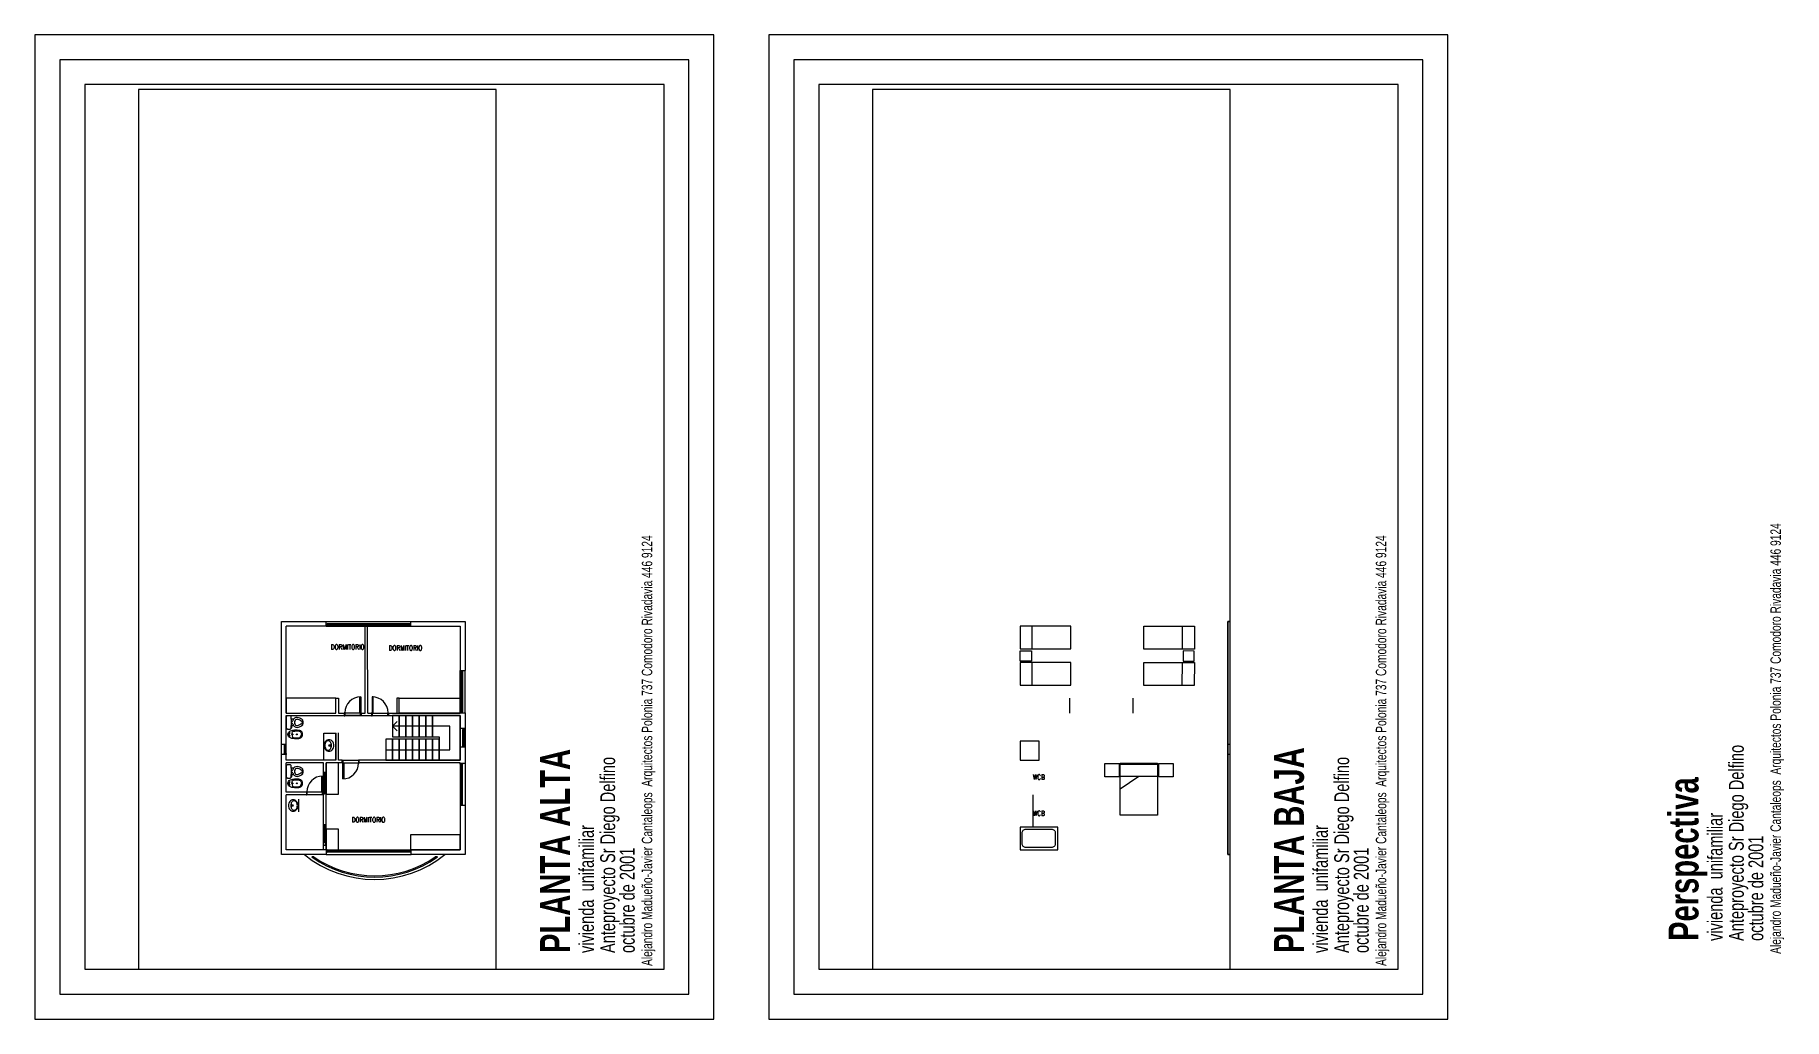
# Paper-space layout 'Layout1' of a CAD drawing. Extents: x -555 to 148, y 3 to 399.
# The model-space entities are those that its viewports show. They can reach past a viewport. Long polylines and large blocks are cut down to what shows.
import ezdxf

# ---------------------------------------------------------------- set-up
doc = ezdxf.new("R2010")
doc.units = 0
doc.header["$MEASUREMENT"] = 0
doc.layers.get('0').update_dxf_attribs({"linetype": 'CONTINUOUS'})
for name, color, linetype in [('10-CARP-DETA', 30, 'CONTINUOUS'), ('10-CARP-DETA-3D', 123, 'CONTINUOUS'), ('10-CARP-INSE-BLOQ', 1, 'CONTINUOUS'), ('10-CARP-MARC', 3, 'CONTINUOUS'), ('10-CARP-MARC-3D', 27, 'CONTINUOUS'), ('10-CARP-SLIA', 15, 'CONTINUOUS'), ('10-CARP-VENT', 4, 'CONTINUOUS'), ('10-CARP-VENT-3D', 15, 'CONTINUOUS'), ('10-CARP-VENT-ANRE', 4, 'CONTINUOUS'), ('10-ESCALERA-3D', 2, 'CONTINUOUS'), ('10-M-A-100', 6, 'CONTINUOUS'), ('10-M-A-100-3D', 33, 'CONTINUOUS'), ('10-M-B-190', 6, 'CONTINUOUS'), ('10-M-B-190-3D', 33, 'CONTINUOUS'), ('10-SANITARIOS', 251, 'CONTINUOUS'), ('10-SANITARIOS-3D', 251, 'CONTINUOUS'), ('11-CARP-DETA', 30, 'CONTINUOUS'), ('11-CARP-HOJA-PUER', 4, 'CONTINUOUS'), ('11-CARP-INSE-BLOQ', 1, 'CONTINUOUS'), ('11-CARP-MANO-ABRI', 30, 'CONTINUOUS'), ('11-CARP-MARC', 3, 'CONTINUOUS'), ('11-CARP-SLIA', 15, 'CONTINUOUS'), ('11-CARP-VENT', 4, 'CONTINUOUS'), ('11-CARP-VENT-ANRE', 4, 'CONTINUOUS'), ('11-ESCALERA', 2, 'CONTINUOUS'), ('11-M-A-100', 6, 'CONTINUOUS'), ('11-M-B-190', 6, 'CONTINUOUS'), ('11-MUEBLES', 140, 'CONTINUOUS'), ('11-SANITARIOS', 251, 'CONTINUOUS'), ('LAMINA', 7, 'CONTINUOUS'), ('RECUADRO-FINO', 4, 'CONTINUOUS'), ('RECUADRO-GRUESO', 1, 'CONTINUOUS')]:
    doc.layers.add(name, color=color, linetype=linetype)
doc.styles.add('COTAS', font='ROMANS.shx', dxfattribs={"width": 0.7})

psp = doc.layouts.get("Layout1")

# ---------------------------------------------------------------- texts
at = {"linetype": 'Continuous', "attachment_point": 1, "rotation": 90, "style": 'COTAS'}
for s, insert, char_height, width in [('\\fArial|b0|i0|c0|p34;Alejandro Madueño-Javier Cantaleops  Arquitectos Polonia 737 Comodoro Rivadavia 446 9124', (-311.22, 24.03), 4.2, 202.1806), ('\\fArial|b0|i0|c0|p34;Alejandro Madueño-Javier Cantaleops  Arquitectos Polonia 737 Comodoro Rivadavia 446 9124', (-16.01, 24.03), 4.2, 202.1806), ('\\fArial|b0|i0|c0|p34;Alejandro Madueño-Javier Cantaleops  Arquitectos Polonia 737 Comodoro Rivadavia 446 9124', (142.69, 28.9), 4.2, 202.1806), ('\\fArial|b0|i0|c0|p34;Anteproyecto Sr Diego Delfino', (125.97, 34.09), 6, 115.5943), ('\\fArial|b1|i0|c0|p34;PLANTA ALTA', (-352.15, 29.23), 12, 93.1245), ('\\fArial|b0|i0|c0|p34;Anteproyecto Sr Diego Delfino', (-327.94, 29.23), 6, 115.5943), ('\\fArial|b1|i0|c0|p34;PLANTA BAJA', (-56.94, 29.23), 12, 93.1245), ('\\fArial|b0|i0|c0|p34;Anteproyecto Sr Diego Delfino', (-32.74, 29.23), 6, 115.5943), ('{\\fArial|b1|i0|c0|p34;Perspectiva}', (101.76, 34.09), 12, 93.12), ('\\fArial|b0|i0|c0|p34;vivienda  unifamiliar', (117.43, 34.09), 6, 115.5943), ('\\fArial|b0|i0|c0|p34;vivienda  unifamiliar', (-336.48, 29.23), 6, 115.5943), ('\\fArial|b0|i0|c0|p34;vivienda  unifamiliar', (-41.27, 29.23), 6, 115.5943), ('\\fArial|b0|i0|c0|p34;octubre de 2001', (-320.08, 29.23), 6, 115.5943), ('\\fArial|b0|i0|c0|p34;octubre de 2001', (-24.87, 29.23), 6, 115.5943), ('\\fArial|b0|i0|c0|p34;octubre de 2001', (133.83, 34.09), 6, 115.5943)]:
    psp.add_mtext(s, dxfattribs=dict(at, insert=insert, char_height=char_height, width=width))

msp = doc.modelspace()

# ---------------------------------------------------------------- texts
at = {"linetype": 'Continuous', "insert": (10.662, 3.924), "char_height": 0.2, "width": 1.99, "attachment_point": 1, "style": 'COTAS'}
msp.add_mtext('SANITARIO', dxfattribs=at)
at = {"layer": '10-CARP-SLIA', "color": 0, "linetype": 'Continuous', "style": 'COTAS', "width": 0.7}
for p in [(2.589, 2.823), (2.589, 1.366)]:
    msp.add_text('WCB', height=0.2, dxfattribs=at).set_placement(p)
at = {"layer": '11-MUEBLES', "color": 0, "linetype": 'Continuous', "char_height": 0.2, "width": 1.89, "attachment_point": 1, "style": 'COTAS'}
for insert in [(3.873, 8.259, 2), (6.201, 8.221, 2), (4.715, 1.306, 2)]:
    msp.add_mtext('DORMITORIO', dxfattribs=dict(at, insert=insert))

# ---------------------------------------------------------------- blocks, each defined once
blk = doc.blocks.new('RTPLN505')
at = {"layer": 'RECUADRO-FINO'}
for points in [[(-39.6, 0), (0, 0), (0, 27.3), (-39.6, 27.3)], [(-38.6, 1), (-1, 1), (-1, 26.3), (-38.6, 26.3)]]:
    blk.add_lwpolyline(points, close=True, dxfattribs=at)
at = {"layer": 'RECUADRO-GRUESO'}
blk.add_lwpolyline([(-37.6, 2), (-2, 2), (-2, 25.3), (-37.6, 25.3)], close=True, dxfattribs=at)
blk = doc.blocks.new('*U4')
at = {"layer": '10-CARP-DETA'}
blk.add_line((-0.045, -0.16), (-0.045, 0.16), dxfattribs=at)
at = {"layer": '10-CARP-MARC'}
for points in [[(-0.09, 0.2), (-0.09, 0.16), (-0.045, 0.16), (-0.045, 0.16), (-0.045, 0.16), (-0.045, 0.16), (0, 0.16), (0, 0.2), (0, 0.2)], [(-0.09, -0.2), (-0.09, -0.16), (-0.045, -0.16), (-0.045, -0.16), (-0.045, -0.16), (-0.045, -0.16), (0, -0.16), (0, -0.2), (0, -0.2)]]:
    blk.add_lwpolyline(points, dxfattribs=at)
at = {"layer": '10-CARP-VENT'}
for p, q in [((-0.09, 0.16), (-0.09, -0.16)), ((0, -0.16), (0, 0.16))]:
    blk.add_line(p, q, dxfattribs=at)
at = {"layer": '10-CARP-VENT-ANRE'}
for p, q in [((-0.19, -0.2), (-0.19, 0.2)), ((0, -0.2), (0, 0.2))]:
    blk.add_line(p, q, dxfattribs=at)
at = {"layer": '10-M-B-190'}
for points in [[(0, 0.2), (-0.19, 0.2), (-0.19, 0.21)], [(0, -0.2), (-0.19, -0.2)]]:
    blk.add_lwpolyline(points, dxfattribs=at)
blk = doc.blocks.new('EDPLS009')
at = {"color": 0, "linetype": 'ByBlock'}
for p, q in [((0, 0), (0, 0.762)), ((0, 0.762), (0.762, 0.762)), ((0.711, 0.762), (0.711, 0)), ((0.762, 0.762), (0.762, 0)), ((0.762, 0), (0, 0))]:
    blk.add_line(p, q, dxfattribs=at)
blk = doc.blocks.new('SAPLS001')
for p, q in [((-0.25, 0), (0.25, 0)), ((-0.25, -0.5), (0.25, -0.5))]:
    blk.add_line(p, q)
at = {"linetype": 'ByBlock'}
blk.add_lwpolyline([(0.227, -0.281, 0.113295), (0.211, -0.208, 0.103441), (0.161, -0.143, 0.092), (0.089, -0.102, 0.085275), (0, -0.086, 0.085275), (-0.089, -0.102, 0.092), (-0.161, -0.143, 0.103441), (-0.211, -0.208, 0.113295), (-0.227, -0.281, 0.113295), (-0.211, -0.354, 0.103441), (-0.161, -0.418, 0.092), (-0.089, -0.46, 0.085275), (0, -0.475, 0.085275), (0.089, -0.46, 0.092), (0.161, -0.418, 0.103441), (0.211, -0.354, 0.113295)], format="xyb", close=True, dxfattribs=at)
at = {"color": 30, "linetype": 'ByBlock'}
blk.add_lwpolyline([(0.189, -0.315, 0.13438), (0.176, -0.267, 0.106842), (0.133, -0.221, 0.082314), (0.074, -0.192, 0.07067), (-0.001, -0.182, 0.07067), (-0.077, -0.192, 0.082314), (-0.136, -0.221, 0.106842), (-0.179, -0.267, 0.13438), (-0.192, -0.315, 0.13438), (-0.179, -0.363, 0.106842), (-0.136, -0.409, 0.082314), (-0.077, -0.438, 0.07067), (-0.001, -0.448, 0.07067), (0.074, -0.438, 0.082314), (0.133, -0.409, 0.106842), (0.176, -0.363, 0.13438)], format="xyb", close=True, dxfattribs=at)
at = {"color": 30}
for radius in [0.04, 0.02]:
    blk.add_circle((0, -0.241), radius, dxfattribs=at)
blk = doc.blocks.new('SAPLS020')
at = {"linetype": 'ByBlock'}
for p, q in [((-0.633, 0.034), (-0.611, 0.063)), ((-0.595, 0.063), (-0.627, 0.063)), ((-0.248, 0.051), (-0.229, 0.051)), ((-0.229, 0.051), (-0.229, -0.051)), ((-0.203, -0.127), (-0.203, 0.127)), ((-0.633, -0.034), (-0.611, -0.063)), ((-0.595, -0.063), (-0.628, -0.063)), ((-0.229, -0.051), (-0.248, -0.051))]:
    blk.add_line(p, q, dxfattribs=at)
blk.add_lwpolyline([(-0.051, -0.267, 0.414214), (0, -0.216), (0, 0.216, 0.414214), (-0.051, 0.267), (-0.152, 0.267, 0.414214), (-0.203, 0.216), (-0.203, 0.127), (-0.292, 0.127, 0.320465), (-0.495, 0.19, 0.084082), (-0.662, 0.098, 0.442604), (-0.664, 0.079, 0.057779), (-0.655, 0.072, 0.435895), (-0.655, -0.071, 0.057779), (-0.664, -0.079, 0.442604), (-0.663, -0.097, 0.084082), (-0.496, -0.19, 0.320465), (-0.292, -0.127), (-0.203, -0.127), (-0.203, -0.216, 0.414214), (-0.152, -0.266), (-0.051, -0.266)], format="xyb", close=True, dxfattribs=at)
at = {"color": 30, "linetype": 'ByBlock'}
blk.add_lwpolyline([(-0.203, 0.216), (-0.229, 0.216), (-0.229, 0.165), (-0.216, 0.165), (-0.216, 0.203), (-0.203, 0.203)], dxfattribs=at)
at = {"linetype": 'ByBlock'}
for centre, radius, start, end in [((-0.627, 0.114), 0.0508, 237.38974, 270), ((-0.601, 0), 0.0466, 133.60282, 226.39718), ((-0.595, 0.114), 0.0508, 270, 302.06249), ((-0.305, -0.349), 0.496, 109.44003, 122.06249), ((-0.438, 0.017), 0.107, 37.1083, 108.18365), ((-0.486, 0), 0.155, 327.79727, 32.20273), ((-0.438, 0.017), 0.183, 13.88337, 37.10827), ((-0.248, 0.063), 0.0127, 193.88336, 270), ((-0.628, -0.114), 0.0508, 90, 121.856), ((-0.595, -0.114), 0.0508, 57.93751, 90), ((-0.305, 0.349), 0.496, 237.93751, 250.55997), ((-0.438, -0.017), 0.107, 251.81635, 322.8917), ((-0.438, -0.017), 0.183, 322.89173, 346.11663), ((-0.248, -0.063), 0.0127, 90, 166.11664)]:
    blk.add_arc(centre, radius, start, end, dxfattribs=at)
blk = doc.blocks.new('*U14')
at = {"layer": '11-CARP-DETA'}
blk.add_line((-0.045, -0.16), (-0.045, 0.16), dxfattribs=at)
at = {"layer": '11-CARP-MARC'}
for points in [[(-0.09, 0.2), (-0.09, 0.16), (-0.045, 0.16), (-0.045, 0.16), (-0.045, 0.16), (-0.045, 0.16), (0, 0.16), (0, 0.2), (0, 0.2)], [(-0.09, -0.2), (-0.09, -0.16), (-0.045, -0.16), (-0.045, -0.16), (-0.045, -0.16), (-0.045, -0.16), (0, -0.16), (0, -0.2), (0, -0.2)]]:
    blk.add_lwpolyline(points, dxfattribs=at)
at = {"layer": '11-CARP-VENT'}
for p, q in [((-0.09, 0.16), (-0.09, -0.16)), ((0, -0.16), (0, 0.16))]:
    blk.add_line(p, q, dxfattribs=at)
at = {"layer": '11-CARP-VENT-ANRE'}
for p, q in [((-0.19, -0.2), (-0.19, 0.2)), ((0, -0.2), (0, 0.2))]:
    blk.add_line(p, q, dxfattribs=at)
at = {"layer": '11-M-B-190'}
for points in [[(0, 0.2), (-0.19, 0.2), (-0.19, 0.21)], [(0, -0.2), (-0.19, -0.2)]]:
    blk.add_lwpolyline(points, dxfattribs=at)
blk = doc.blocks.new('*U15')
at = {"layer": '11-CARP-DETA'}
blk.add_line((0.04, -0.045), (3.36, -0.045), dxfattribs=at)
at = {"layer": '11-CARP-MARC'}
for points in [[(0, -0.09), (0.04, -0.09), (0.04, -0.045), (0.04, -0.045), (0.04, -0.045), (0.04, -0.045), (0.04, 0), (0, 0), (0, 0)], [(3.4, -0.09), (3.36, -0.09), (3.36, -0.045), (3.36, -0.045), (3.36, -0.045), (3.36, -0.045), (3.36, 0), (3.4, 0), (3.4, 0)]]:
    blk.add_lwpolyline(points, dxfattribs=at)
at = {"layer": '11-CARP-VENT'}
for p, q in [((0.04, 0), (3.36, 0)), ((3.36, -0.09), (0.04, -0.09))]:
    blk.add_line(p, q, dxfattribs=at)
at = {"layer": '11-CARP-VENT-ANRE'}
for p, q in [((0, 0), (3.4, 0)), ((0, -0.19), (3.4, -0.19))]:
    blk.add_line(p, q, dxfattribs=at)
at = {"layer": '11-M-B-190'}
for points in [[(0, 0), (0, -0.19)], [(3.4, 0), (3.4, -0.19), (3.41, -0.19)]]:
    blk.add_lwpolyline(points, dxfattribs=at)
blk = doc.blocks.new('*U16')
at = {"layer": '11-CARP-DETA'}
blk.add_line((0.04, 0.045), (3.36, 0.045), dxfattribs=at)
at = {"layer": '11-CARP-MARC'}
for points in [[(0, 0.09), (0.04, 0.09), (0.04, 0.045), (0.04, 0.045), (0.04, 0.045), (0.04, 0.045), (0.04, 0), (0, 0), (0, 0)], [(3.4, 0.09), (3.36, 0.09), (3.36, 0.045), (3.36, 0.045), (3.36, 0.045), (3.36, 0.045), (3.36, 0), (3.4, 0), (3.4, 0)]]:
    blk.add_lwpolyline(points, dxfattribs=at)
at = {"layer": '11-CARP-VENT'}
for p, q in [((3.36, 0.09), (0.04, 0.09)), ((0.04, 0), (3.36, 0))]:
    blk.add_line(p, q, dxfattribs=at)
at = {"layer": '11-CARP-VENT-ANRE'}
for p, q in [((0, 0.19), (3.4, 0.19)), ((0, 0), (3.4, 0))]:
    blk.add_line(p, q, dxfattribs=at)
at = {"layer": '11-M-B-190'}
for points in [[(0, 0), (0, 0.19)], [(3.4, 0), (3.4, 0.19), (3.41, 0.19)]]:
    blk.add_lwpolyline(points, dxfattribs=at)
blk = doc.blocks.new('*U17')
at = {"layer": '11-CARP-DETA'}
blk.add_line((-0.045, 0.335), (-0.045, -0.335), dxfattribs=at)
at = {"layer": '11-CARP-MARC'}
for points in [[(-0.09, 0.375), (-0.09, 0.335), (-0.045, 0.335), (-0.045, 0.335), (-0.045, 0.335), (-0.045, 0.335), (0, 0.335), (0, 0.375), (0, 0.375)], [(-0.09, -0.375), (-0.09, -0.335), (-0.045, -0.335), (-0.045, -0.335), (-0.045, -0.335), (-0.045, -0.335), (0, -0.335), (0, -0.375), (0, -0.375)]]:
    blk.add_lwpolyline(points, dxfattribs=at)
at = {"layer": '11-CARP-VENT'}
for p, q in [((-0.09, -0.335), (-0.09, 0.335)), ((0, 0.335), (0, -0.335))]:
    blk.add_line(p, q, dxfattribs=at)
at = {"layer": '11-CARP-VENT-ANRE'}
for p, q in [((-0.19, 0.375), (-0.19, -0.375)), ((0, 0.375), (0, -0.375))]:
    blk.add_line(p, q, dxfattribs=at)
at = {"layer": '11-M-B-190'}
for points in [[(0, 0.375), (-0.19, 0.375)], [(0, -0.375), (-0.19, -0.375), (-0.19, -0.385)]]:
    blk.add_lwpolyline(points, dxfattribs=at)
blk = doc.blocks.new('*U18')
at = {"layer": '11-CARP-DETA'}
blk.add_line((0.045, 0.04), (0.045, 1.66), dxfattribs=at)
at = {"layer": '11-CARP-MARC'}
for points in [[(0.09, 1.7), (0.09, 1.66), (0.045, 1.66), (0.045, 1.66), (0.045, 1.66), (0.045, 1.66), (0, 1.66), (0, 1.7), (0, 1.7)], [(0.09, 0), (0.09, 0.04), (0.045, 0.04), (0.045, 0.04), (0.045, 0.04), (0.045, 0.04), (0, 0.04), (0, 0), (0, 0)]]:
    blk.add_lwpolyline(points, dxfattribs=at)
at = {"layer": '11-CARP-VENT'}
for p, q in [((0, 0.04), (0, 1.66)), ((0.09, 1.66), (0.09, 0.04))]:
    blk.add_line(p, q, dxfattribs=at)
at = {"layer": '11-CARP-VENT-ANRE'}
for p, q in [((0, 0), (0, 1.7)), ((0.19, 0), (0.19, 1.7))]:
    blk.add_line(p, q, dxfattribs=at)
at = {"layer": '11-M-B-190'}
for points in [[(0, 1.7), (0.19, 1.7), (0.19, 1.71)], [(0, 0), (0.19, 0)]]:
    blk.add_lwpolyline(points, dxfattribs=at)
blk = doc.blocks.new('SAPLS505')
blk.add_lwpolyline([(-0.097, -0.628, -0.262722), (-0.176, -0.5, -0.061431), (-0.171, -0.274, -0.073837), (-0.143, -0.178, -0.02136), (-0.11, -0.116, -0.217458), (-0.046, -0.075, -0.067695), (0, -0.071, -0.067639), (0.045, -0.075, -0.190009), (0.109, -0.116, -0.02136), (0.143, -0.178, -0.069685), (0.171, -0.274, -0.061431), (0.176, -0.5, -0.262722), (0.097, -0.628, -0.09682), (0, -0.645, -0.096471), (-0.097, -0.628)], format="xyb", close=True)
at = {"color": 30}
for points in [[(-0.127, -0.29, 0.084724), (-0.132, -0.53, 0.252864), (-0.091, -0.589, 0.103412), (-0.001, -0.612, 0.103412)], [(-0.001, -0.231, 0.087783), (-0.109, -0.258, 0.148188), (-0.127, -0.29, 0.09678)], [(0, -0.231, -0.087783), (0.109, -0.258, -0.148188), (0.127, -0.29, -0.09678)], [(0.127, -0.29, -0.084724), (0.132, -0.53, -0.252864), (0.091, -0.589, -0.103412), (0, -0.612, -0.103412)]]:
    blk.add_lwpolyline(points, format="xyb", dxfattribs=at)
for centre, radius in [((-0.056, -0.137), 0.0166), ((0, -0.116), 0.0166), ((0, -0.253), 0.0171), ((0, -0.431), 0.0166), ((0.056, -0.137), 0.0166)]:
    blk.add_circle(centre, radius, dxfattribs=at)
blk = doc.blocks.new('*U19')
at = {"layer": '11-CARP-HOJA-PUER'}
blk.add_lwpolyline([(-0.02, 0.01), (-0.06, 0.01), (-0.06, 0.65), (-0.02, 0.65), (-0.02, 0.01)], dxfattribs=at)
at = {"layer": '11-CARP-MANO-ABRI'}
blk.add_arc((-0.02, 0.01), 0.64, 90, 180, dxfattribs=at)
at = {"layer": '11-CARP-MARC'}
for points in [[(-0.68, -0.1), (-0.68, -0.11), (-0.66, -0.11), (-0.66, -0.07), (-0.65, -0.07), (-0.65, -0.03), (-0.66, -0.03), (-0.66, 0.01), (-0.68, 0.01), (-0.68, 0)], [(0, -0.1), (0, -0.11), (-0.02, -0.11), (-0.02, -0.07), (-0.03, -0.07), (-0.03, -0.03), (-0.02, -0.03), (-0.02, 0.01), (0, 0.01), (0, 0)]]:
    blk.add_lwpolyline(points, dxfattribs=at)
at = {"layer": '11-CARP-SLIA'}
for p, q in [((0, 0), (-0.68, 0)), ((0, -0.1), (-0.68, -0.1))]:
    blk.add_line(p, q, dxfattribs=at)
at = {"layer": '11-M-B-190'}
for points in [[(-0.68, 0), (-0.68, -0.1), (-0.69, -0.1)], [(0, 0), (0, -0.1)]]:
    blk.add_lwpolyline(points, dxfattribs=at)
blk = doc.blocks.new('*U20')
at = {"layer": '11-CARP-HOJA-PUER'}
for points in [[(0.07, 1.35), (0.03, 1.35), (0.03, 0.63), (0.07, 0.63), (0.07, 1.35)], [(0.07, -1.35), (0.03, -1.35), (0.03, -0.63), (0.07, -0.63), (0.07, -1.35)]]:
    blk.add_lwpolyline(points, dxfattribs=at)
at = {"layer": '11-CARP-MARC'}
for points in [[(0.1, 0.75), (0.11, 0.75), (0.11, 0.72), (0.085, 0.72), (0.085, 0.75), (0.085, 1.47), (0.015, 1.47), (0.015, 0.75), (0.015, 0.72), (-0.01, 0.72), (-0.01, 0.75), (0, 0.75)], [(0.1, -0.75), (0.11, -0.75), (0.11, -0.72), (0.085, -0.72), (0.085, -0.75), (0.085, -1.47), (0.015, -1.47), (0.015, -0.75), (0.015, -0.72), (-0.01, -0.72), (-0.01, -0.75), (0, -0.75)]]:
    blk.add_lwpolyline(points, dxfattribs=at)
at = {"layer": '11-CARP-SLIA'}
for p, q in [((0, -0.75), (0, 0.75)), ((0.1, -0.75), (0.1, 0.75))]:
    blk.add_line(p, q, dxfattribs=at)
at = {"layer": '11-M-A-100'}
for p, q in [((0.015, -0.75), (0, -0.75)), ((0.015, -1.47), (0.015, -0.75)), ((0.1, -0.75), (0.085, -0.75)), ((0.085, -0.75), (0.085, -1.47)), ((0.085, -1.47), (0.015, -1.47))]:
    blk.add_line(p, q, dxfattribs=at)
for points in [[(0.1, 0.75), (0.085, 0.75), (0.085, 1.47), (0.015, 1.47), (0.015, 0.75), (0, 0.75)], [(0, 0.75), (0.1, 0.75), (0.1, 0.76)], [(0, -0.75), (0.1, -0.75)]]:
    blk.add_lwpolyline(points, dxfattribs=at)
blk = doc.blocks.new('*U21')
at = {"layer": '11-CARP-DETA'}
blk.add_line((0.045, -0.04), (0.045, -1.66), dxfattribs=at)
at = {"layer": '11-CARP-MARC'}
for points in [[(0.09, 0), (0.09, -0.04), (0.045, -0.04), (0.045, -0.04), (0.045, -0.04), (0.045, -0.04), (0, -0.04), (0, 0), (0, 0)], [(0.09, -1.7), (0.09, -1.66), (0.045, -1.66), (0.045, -1.66), (0.045, -1.66), (0.045, -1.66), (0, -1.66), (0, -1.7), (0, -1.7)]]:
    blk.add_lwpolyline(points, dxfattribs=at)
at = {"layer": '11-CARP-VENT'}
for p, q in [((0, -0.04), (0, -1.66)), ((0.09, -1.66), (0.09, -0.04))]:
    blk.add_line(p, q, dxfattribs=at)
at = {"layer": '11-CARP-VENT-ANRE'}
for p, q in [((0, 0), (0, -1.7)), ((0.19, 0), (0.19, -1.7))]:
    blk.add_line(p, q, dxfattribs=at)
at = {"layer": '11-M-B-190'}
for points in [[(0, 0), (0.19, 0)], [(0, -1.7), (0.19, -1.7), (0.19, -1.71)]]:
    blk.add_lwpolyline(points, dxfattribs=at)
blk = doc.blocks.new('*U22')
at = {"layer": '11-CARP-HOJA-PUER'}
blk.add_lwpolyline([(-0.02, 0.01), (-0.06, 0.01), (-0.06, 0.65), (-0.02, 0.65), (-0.02, 0.01)], dxfattribs=at)
at = {"layer": '11-CARP-MANO-ABRI'}
blk.add_arc((-0.02, 0.01), 0.64, 90, 180, dxfattribs=at)
at = {"layer": '11-CARP-MARC'}
for points in [[(-0.68, -0.1), (-0.68, -0.11), (-0.66, -0.11), (-0.66, -0.07), (-0.65, -0.07), (-0.65, -0.03), (-0.66, -0.03), (-0.66, 0.01), (-0.68, 0.01), (-0.68, 0)], [(0, -0.1), (0, -0.11), (-0.02, -0.11), (-0.02, -0.07), (-0.03, -0.07), (-0.03, -0.03), (-0.02, -0.03), (-0.02, 0.01), (0, 0.01), (0, 0)]]:
    blk.add_lwpolyline(points, dxfattribs=at)
at = {"layer": '11-CARP-SLIA'}
for p, q in [((0, 0), (-0.68, 0)), ((0, -0.1), (-0.68, -0.1))]:
    blk.add_line(p, q, dxfattribs=at)
at = {"layer": '11-M-A-100'}
for points in [[(-0.68, 0), (-0.68, -0.1), (-0.69, -0.1)], [(0, 0), (0, -0.1)]]:
    blk.add_lwpolyline(points, dxfattribs=at)
blk = doc.blocks.new('*U23')
at = {"layer": '11-CARP-HOJA-PUER'}
blk.add_lwpolyline([(0.02, 0.01), (0.06, 0.01), (0.06, 0.65), (0.02, 0.65), (0.02, 0.01)], dxfattribs=at)
at = {"layer": '11-CARP-MANO-ABRI'}
blk.add_arc((0.02, 0.01), 0.64, 0, 90, dxfattribs=at)
at = {"layer": '11-CARP-MARC'}
for points in [[(0, -0.1), (0, -0.11), (0.02, -0.11), (0.02, -0.07), (0.03, -0.07), (0.03, -0.03), (0.02, -0.03), (0.02, 0.01), (0, 0.01), (0, 0)], [(0.68, -0.1), (0.68, -0.11), (0.66, -0.11), (0.66, -0.07), (0.65, -0.07), (0.65, -0.03), (0.66, -0.03), (0.66, 0.01), (0.68, 0.01), (0.68, 0)]]:
    blk.add_lwpolyline(points, dxfattribs=at)
at = {"layer": '11-CARP-SLIA'}
for p, q in [((0, 0), (0.68, 0)), ((0, -0.1), (0.68, -0.1))]:
    blk.add_line(p, q, dxfattribs=at)
at = {"layer": '11-M-A-100'}
for points in [[(0, 0), (0, -0.1)], [(0.68, 0), (0.68, -0.1), (0.69, -0.1)]]:
    blk.add_lwpolyline(points, dxfattribs=at)
blk = doc.blocks.new('SA3DS001')
for points in [[(-0.25, 0.005, 0.85), (-0.25, 0.005, 0.835), (-0.25, -0.495, 0.835), (-0.25, -0.495, 0.85)], [(0.25, 0.005, 0.85), (0.25, 0.005, 0.835), (0.25, -0.495, 0.835), (0.25, -0.495, 0.85)], [(-0.25, -0.495, 0.85), (0.25, -0.495, 0.85), (0.25, -0.495, 0.835), (-0.25, -0.495, 0.835)]]:
    blk.add_3dface(points)
at = {"linetype": 'ByBlock', "invisible_edges": 10}
for points in [[(-0.229, -0.272, 0.85), (-0.208, -0.193, 0.85), (-0.164, -0.246, 0.847), (-0.178, -0.297, 0.847)], [(-0.208, -0.351, 0.85), (-0.229, -0.272, 0.85), (-0.178, -0.297, 0.847), (-0.164, -0.348, 0.847)], [(-0.208, -0.193, 0.85), (-0.154, -0.131, 0.85), (-0.126, -0.203, 0.847), (-0.164, -0.246, 0.847)], [(-0.154, -0.413, 0.85), (-0.208, -0.351, 0.85), (-0.164, -0.348, 0.847), (-0.126, -0.392, 0.847)], [(-0.154, -0.131, 0.85), (-0.081, -0.094, 0.85), (-0.068, -0.174, 0.847), (-0.126, -0.203, 0.847)], [(-0.081, -0.45, 0.85), (-0.154, -0.413, 0.85), (-0.126, -0.392, 0.847), (-0.068, -0.42, 0.847)], [(-0.081, -0.094, 0.85), (0, -0.081, 0.85), (0, -0.164, 0.847), (-0.068, -0.174, 0.847)], [(0, -0.462, 0.85), (-0.081, -0.45, 0.85), (-0.068, -0.42, 0.847), (0, -0.431, 0.847)], [(0, -0.081, 0.85), (0.081, -0.094, 0.85), (0.068, -0.174, 0.847), (0, -0.164, 0.847)], [(0.081, -0.45, 0.85), (0, -0.462, 0.85), (0, -0.431, 0.847), (0.068, -0.42, 0.847)], [(0.081, -0.094, 0.85), (0.154, -0.131, 0.85), (0.126, -0.203, 0.847), (0.068, -0.174, 0.847)], [(0.154, -0.413, 0.85), (0.081, -0.45, 0.85), (0.068, -0.42, 0.847), (0.126, -0.392, 0.847)], [(0.154, -0.131, 0.85), (0.208, -0.193, 0.85), (0.164, -0.246, 0.847), (0.126, -0.203, 0.847)], [(0.208, -0.351, 0.85), (0.154, -0.413, 0.85), (0.126, -0.392, 0.847), (0.164, -0.348, 0.847)], [(0.208, -0.193, 0.85), (0.229, -0.272, 0.85), (0.178, -0.297, 0.847), (0.164, -0.246, 0.847)], [(0.229, -0.272, 0.85), (0.208, -0.351, 0.85), (0.164, -0.348, 0.847), (0.178, -0.297, 0.847)]]:
    blk.add_3dface(points, dxfattribs=at)
at = {"linetype": 'ByBlock'}
for points in [[(-0.178, -0.297, 0.847), (-0.172, -0.297, 0.812), (-0.159, -0.248, 0.812), (-0.164, -0.246, 0.847)], [(-0.164, -0.348, 0.847), (-0.159, -0.347, 0.812), (-0.172, -0.297, 0.812), (-0.178, -0.297, 0.847)], [(-0.172, -0.297, 0.812), (-0.154, -0.297, 0.78), (-0.142, -0.253, 0.78), (-0.159, -0.248, 0.812)], [(-0.159, -0.347, 0.812), (-0.142, -0.341, 0.78), (-0.154, -0.297, 0.78), (-0.172, -0.297, 0.812)], [(-0.164, -0.246, 0.847), (-0.159, -0.248, 0.812), (-0.121, -0.206, 0.812), (-0.126, -0.203, 0.847)], [(-0.126, -0.392, 0.847), (-0.121, -0.388, 0.812), (-0.159, -0.347, 0.812), (-0.164, -0.348, 0.847)], [(-0.159, -0.248, 0.812), (-0.142, -0.253, 0.78), (-0.109, -0.216, 0.78), (-0.121, -0.206, 0.812)], [(-0.121, -0.388, 0.812), (-0.109, -0.379, 0.78), (-0.142, -0.341, 0.78), (-0.159, -0.347, 0.812)], [(-0.154, -0.297, 0.78), (-0.126, -0.297, 0.753), (-0.116, -0.261, 0.753), (-0.142, -0.253, 0.78)], [(-0.142, -0.341, 0.78), (-0.116, -0.333, 0.753), (-0.126, -0.297, 0.753), (-0.154, -0.297, 0.78)], [(-0.142, -0.253, 0.78), (-0.116, -0.261, 0.753), (-0.089, -0.231, 0.753), (-0.109, -0.216, 0.78)], [(-0.109, -0.379, 0.78), (-0.089, -0.364, 0.753), (-0.116, -0.333, 0.753), (-0.142, -0.341, 0.78)], [(-0.126, -0.203, 0.847), (-0.121, -0.206, 0.812), (-0.066, -0.178, 0.812), (-0.068, -0.174, 0.847)], [(-0.126, -0.297, 0.753), (-0.089, -0.297, 0.731), (-0.082, -0.272, 0.731), (-0.116, -0.261, 0.753)], [(-0.116, -0.333, 0.753), (-0.082, -0.323, 0.731), (-0.089, -0.297, 0.731), (-0.126, -0.297, 0.753)], [(-0.068, -0.42, 0.847), (-0.066, -0.416, 0.812), (-0.121, -0.388, 0.812), (-0.126, -0.392, 0.847)], [(-0.121, -0.206, 0.812), (-0.109, -0.216, 0.78), (-0.059, -0.191, 0.78), (-0.066, -0.178, 0.812)], [(-0.066, -0.416, 0.812), (-0.059, -0.404, 0.78), (-0.109, -0.379, 0.78), (-0.121, -0.388, 0.812)], [(-0.116, -0.261, 0.753), (-0.082, -0.272, 0.731), (-0.063, -0.25, 0.731), (-0.089, -0.231, 0.753)], [(-0.089, -0.364, 0.753), (-0.063, -0.344, 0.731), (-0.082, -0.323, 0.731), (-0.116, -0.333, 0.753)], [(-0.109, -0.216, 0.78), (-0.089, -0.231, 0.753), (-0.048, -0.21, 0.753), (-0.059, -0.191, 0.78)], [(-0.059, -0.404, 0.78), (-0.048, -0.384, 0.753), (-0.089, -0.364, 0.753), (-0.109, -0.379, 0.78)], [(-0.089, -0.231, 0.753), (-0.063, -0.25, 0.731), (-0.034, -0.236, 0.731), (-0.048, -0.21, 0.753)], [(-0.089, -0.297, 0.731), (-0.046, -0.297, 0.718), (-0.043, -0.284, 0.718), (-0.082, -0.272, 0.731)], [(-0.082, -0.323, 0.731), (-0.043, -0.31, 0.718), (-0.046, -0.297, 0.718), (-0.089, -0.297, 0.731)], [(-0.048, -0.384, 0.753), (-0.034, -0.359, 0.731), (-0.063, -0.344, 0.731), (-0.089, -0.364, 0.753)], [(-0.082, -0.272, 0.731), (-0.043, -0.284, 0.718), (-0.033, -0.273, 0.718), (-0.063, -0.25, 0.731)], [(-0.063, -0.344, 0.731), (-0.033, -0.322, 0.718), (-0.043, -0.31, 0.718), (-0.082, -0.323, 0.731)], [(-0.068, -0.174, 0.847), (-0.066, -0.178, 0.812), (0, -0.168, 0.812), (0, -0.164, 0.847)], [(0, -0.431, 0.847), (0, -0.426, 0.812), (-0.066, -0.416, 0.812), (-0.068, -0.42, 0.847)], [(-0.066, -0.178, 0.812), (-0.059, -0.191, 0.78), (0, -0.182, 0.78), (0, -0.168, 0.812)], [(0, -0.426, 0.812), (0, -0.413, 0.78), (-0.059, -0.404, 0.78), (-0.066, -0.416, 0.812)], [(-0.063, -0.25, 0.731), (-0.033, -0.273, 0.718), (-0.018, -0.265, 0.718), (-0.034, -0.236, 0.731)], [(-0.034, -0.359, 0.731), (-0.018, -0.329, 0.718), (-0.033, -0.322, 0.718), (-0.063, -0.344, 0.731)], [(-0.059, -0.191, 0.78), (-0.048, -0.21, 0.753), (0, -0.203, 0.753), (0, -0.182, 0.78)], [(0, -0.413, 0.78), (0, -0.392, 0.753), (-0.048, -0.384, 0.753), (-0.059, -0.404, 0.78)], [(-0.048, -0.21, 0.753), (-0.034, -0.236, 0.731), (0, -0.231, 0.731), (0, -0.203, 0.753)], [(0, -0.392, 0.753), (0, -0.364, 0.731), (-0.034, -0.359, 0.731), (-0.048, -0.384, 0.753)], [(-0.046, -0.297, 0.718), (0, -0.297, 0.713), (0, -0.297, 0.713), (-0.043, -0.284, 0.718)], [(-0.043, -0.31, 0.718), (0, -0.297, 0.713), (0, -0.297, 0.713), (-0.046, -0.297, 0.718)], [(-0.043, -0.284, 0.718), (0, -0.297, 0.713), (0, -0.297, 0.713), (-0.033, -0.273, 0.718)], [(-0.033, -0.322, 0.718), (0, -0.297, 0.713), (0, -0.297, 0.713), (-0.043, -0.31, 0.718)], [(-0.034, -0.236, 0.731), (-0.018, -0.265, 0.718), (0, -0.263, 0.718), (0, -0.231, 0.731)], [(0, -0.364, 0.731), (0, -0.332, 0.718), (-0.018, -0.329, 0.718), (-0.034, -0.359, 0.731)], [(-0.033, -0.273, 0.718), (0, -0.297, 0.713), (0, -0.297, 0.713), (-0.018, -0.265, 0.718)], [(-0.018, -0.329, 0.718), (0, -0.297, 0.713), (0, -0.297, 0.713), (-0.033, -0.322, 0.718)], [(-0.018, -0.265, 0.718), (0, -0.297, 0.713), (0, -0.297, 0.713), (0, -0.263, 0.718)], [(0, -0.332, 0.718), (0, -0.297, 0.713), (0, -0.297, 0.713), (-0.018, -0.329, 0.718)], [(0.068, -0.174, 0.847), (0.066, -0.178, 0.812), (0, -0.168, 0.812), (0, -0.164, 0.847)], [(0.066, -0.178, 0.812), (0.059, -0.191, 0.78), (0, -0.182, 0.78), (0, -0.168, 0.812)], [(0.059, -0.191, 0.78), (0.048, -0.21, 0.753), (0, -0.203, 0.753), (0, -0.182, 0.78)], [(0.048, -0.21, 0.753), (0.034, -0.236, 0.731), (0, -0.231, 0.731), (0, -0.203, 0.753)], [(0.034, -0.236, 0.731), (0.018, -0.265, 0.718), (0, -0.263, 0.718), (0, -0.231, 0.731)], [(0.018, -0.265, 0.718), (0, -0.297, 0.713), (0, -0.297, 0.713), (0, -0.263, 0.718)], [(0.033, -0.273, 0.718), (0, -0.297, 0.713), (0, -0.297, 0.713), (0.018, -0.265, 0.718)], [(0.043, -0.284, 0.718), (0, -0.297, 0.713), (0, -0.297, 0.713), (0.033, -0.273, 0.718)], [(0.046, -0.297, 0.718), (0, -0.297, 0.713), (0, -0.297, 0.713), (0.043, -0.284, 0.718)], [(0, -0.332, 0.718), (0, -0.297, 0.713), (0, -0.297, 0.713), (0.018, -0.329, 0.718)], [(0.018, -0.329, 0.718), (0, -0.297, 0.713), (0, -0.297, 0.713), (0.033, -0.322, 0.718)], [(0.033, -0.322, 0.718), (0, -0.297, 0.713), (0, -0.297, 0.713), (0.043, -0.31, 0.718)], [(0.043, -0.31, 0.718), (0, -0.297, 0.713), (0, -0.297, 0.713), (0.046, -0.297, 0.718)], [(0, -0.364, 0.731), (0, -0.332, 0.718), (0.018, -0.329, 0.718), (0.034, -0.359, 0.731)], [(0, -0.392, 0.753), (0, -0.364, 0.731), (0.034, -0.359, 0.731), (0.048, -0.384, 0.753)], [(0, -0.413, 0.78), (0, -0.392, 0.753), (0.048, -0.384, 0.753), (0.059, -0.404, 0.78)], [(0, -0.426, 0.812), (0, -0.413, 0.78), (0.059, -0.404, 0.78), (0.066, -0.416, 0.812)], [(0, -0.431, 0.847), (0, -0.426, 0.812), (0.066, -0.416, 0.812), (0.068, -0.42, 0.847)], [(0.063, -0.25, 0.731), (0.033, -0.273, 0.718), (0.018, -0.265, 0.718), (0.034, -0.236, 0.731)], [(0.034, -0.359, 0.731), (0.018, -0.329, 0.718), (0.033, -0.322, 0.718), (0.063, -0.344, 0.731)], [(0.082, -0.272, 0.731), (0.043, -0.284, 0.718), (0.033, -0.273, 0.718), (0.063, -0.25, 0.731)], [(0.063, -0.344, 0.731), (0.033, -0.322, 0.718), (0.043, -0.31, 0.718), (0.082, -0.323, 0.731)], [(0.089, -0.231, 0.753), (0.063, -0.25, 0.731), (0.034, -0.236, 0.731), (0.048, -0.21, 0.753)], [(0.048, -0.384, 0.753), (0.034, -0.359, 0.731), (0.063, -0.344, 0.731), (0.089, -0.364, 0.753)], [(0.089, -0.297, 0.731), (0.046, -0.297, 0.718), (0.043, -0.284, 0.718), (0.082, -0.272, 0.731)], [(0.082, -0.323, 0.731), (0.043, -0.31, 0.718), (0.046, -0.297, 0.718), (0.089, -0.297, 0.731)], [(0.109, -0.216, 0.78), (0.089, -0.231, 0.753), (0.048, -0.21, 0.753), (0.059, -0.191, 0.78)], [(0.059, -0.404, 0.78), (0.048, -0.384, 0.753), (0.089, -0.364, 0.753), (0.109, -0.379, 0.78)], [(0.121, -0.206, 0.812), (0.109, -0.216, 0.78), (0.059, -0.191, 0.78), (0.066, -0.178, 0.812)], [(0.066, -0.416, 0.812), (0.059, -0.404, 0.78), (0.109, -0.379, 0.78), (0.121, -0.388, 0.812)], [(0.116, -0.261, 0.753), (0.082, -0.272, 0.731), (0.063, -0.25, 0.731), (0.089, -0.231, 0.753)], [(0.089, -0.364, 0.753), (0.063, -0.344, 0.731), (0.082, -0.323, 0.731), (0.116, -0.333, 0.753)], [(0.126, -0.203, 0.847), (0.121, -0.206, 0.812), (0.066, -0.178, 0.812), (0.068, -0.174, 0.847)], [(0.068, -0.42, 0.847), (0.066, -0.416, 0.812), (0.121, -0.388, 0.812), (0.126, -0.392, 0.847)], [(0.126, -0.297, 0.753), (0.089, -0.297, 0.731), (0.082, -0.272, 0.731), (0.116, -0.261, 0.753)], [(0.116, -0.333, 0.753), (0.082, -0.323, 0.731), (0.089, -0.297, 0.731), (0.126, -0.297, 0.753)], [(0.142, -0.253, 0.78), (0.116, -0.261, 0.753), (0.089, -0.231, 0.753), (0.109, -0.216, 0.78)], [(0.109, -0.379, 0.78), (0.089, -0.364, 0.753), (0.116, -0.333, 0.753), (0.142, -0.341, 0.78)], [(0.159, -0.248, 0.812), (0.142, -0.253, 0.78), (0.109, -0.216, 0.78), (0.121, -0.206, 0.812)], [(0.121, -0.388, 0.812), (0.109, -0.379, 0.78), (0.142, -0.341, 0.78), (0.159, -0.347, 0.812)], [(0.154, -0.297, 0.78), (0.126, -0.297, 0.753), (0.116, -0.261, 0.753), (0.142, -0.253, 0.78)], [(0.142, -0.341, 0.78), (0.116, -0.333, 0.753), (0.126, -0.297, 0.753), (0.154, -0.297, 0.78)], [(0.164, -0.246, 0.847), (0.159, -0.248, 0.812), (0.121, -0.206, 0.812), (0.126, -0.203, 0.847)], [(0.126, -0.392, 0.847), (0.121, -0.388, 0.812), (0.159, -0.347, 0.812), (0.164, -0.348, 0.847)], [(0.172, -0.297, 0.812), (0.154, -0.297, 0.78), (0.142, -0.253, 0.78), (0.159, -0.248, 0.812)], [(0.159, -0.347, 0.812), (0.142, -0.341, 0.78), (0.154, -0.297, 0.78), (0.172, -0.297, 0.812)], [(0.178, -0.297, 0.847), (0.172, -0.297, 0.812), (0.159, -0.248, 0.812), (0.164, -0.246, 0.847)], [(0.164, -0.348, 0.847), (0.159, -0.347, 0.812), (0.172, -0.297, 0.812), (0.178, -0.297, 0.847)]]:
    blk.add_3dface(points, dxfattribs=at)
mesh = blk.add_polyface()
corners = [(0.25, -0.495, 0.835), (0.208, -0.351, 0.835), (0.154, -0.413, 0.835), (0.25, -0.495, 0.835), (0.229, -0.272, 0.835), (0.208, -0.351, 0.835), (0.25, -0.495, 0.835), (0.25, 0.005, 0.835), (0.229, -0.272, 0.835), (0.154, -0.413, 0.835), (0.081, -0.45, 0.835), (0.25, -0.495, 0.835), (0.081, -0.45, 0.835), (0, -0.462, 0.835), (0.25, -0.495, 0.835), (0, -0.462, 0.835), (-0.25, -0.495, 0.835), (0.25, -0.495, 0.835), (0, -0.462, 0.835), (-0.081, -0.45, 0.835), (-0.25, -0.495, 0.835), (0.25, 0.005, 0.835), (0.208, -0.193, 0.835), (0.229, -0.272, 0.835), (0.25, 0.005, 0.835), (0.154, -0.131, 0.835), (0.208, -0.193, 0.835), (-0.081, -0.45, 0.835), (-0.154, -0.413, 0.835), (-0.25, -0.495, 0.835), (-0.154, -0.413, 0.835), (-0.208, -0.351, 0.835), (-0.25, -0.495, 0.835), (-0.208, -0.351, 0.835), (-0.229, -0.272, 0.835), (-0.25, -0.495, 0.835), (-0.229, -0.272, 0.835), (-0.25, 0.005, 0.835), (-0.25, -0.495, 0.835), (-0.229, -0.272, 0.835), (-0.208, -0.193, 0.835), (-0.25, 0.005, 0.835), (-0.208, -0.193, 0.835), (-0.154, -0.131, 0.835), (-0.25, 0.005, 0.835), (-0.154, -0.131, 0.835), (-0.081, -0.094, 0.835), (-0.25, 0.005, 0.835), (-0.081, -0.094, 0.835), (0.25, 0.005, 0.835), (-0.25, 0.005, 0.835), (0.25, 0.005, 0.835), (0.081, -0.094, 0.835), (0.154, -0.131, 0.835), (0.25, 0.005, 0.835), (0, -0.081, 0.835), (0.081, -0.094, 0.835), (0.25, 0.005, 0.835), (-0.081, -0.094, 0.835), (0, -0.081, 0.835)]
mesh.append_faces([[corners[k] for k in face] for face in [(0, 1, 2), (3, 4, 5), (15, 16, 17), (21, 22, 23), (24, 25, 26), (36, 37, 38), (48, 49, 50), (51, 52, 53), (54, 55, 56), (57, 58, 59)]], dxfattribs={"vtx0": -1, "vtx2": -1})
mesh.append_faces([[corners[k] for k in face] for face in [(6, 7, 8), (9, 10, 11), (12, 13, 14), (18, 19, 20), (27, 28, 29), (30, 31, 32), (33, 34, 35), (39, 40, 41), (42, 43, 44), (45, 46, 47)]], dxfattribs={"vtx1": -1, "vtx2": -1})
mesh = blk.add_polyface()
corners = [(0.25, -0.495, 0.85), (0.208, -0.351, 0.85), (0.154, -0.413, 0.85), (0.25, -0.495, 0.85), (0.229, -0.272, 0.85), (0.208, -0.351, 0.85), (0.25, -0.495, 0.85), (0.25, 0.005, 0.85), (0.229, -0.272, 0.85), (0.154, -0.413, 0.85), (0.081, -0.45, 0.85), (0.25, -0.495, 0.85), (0.081, -0.45, 0.85), (0, -0.462, 0.85), (0.25, -0.495, 0.85), (0, -0.462, 0.85), (-0.25, -0.495, 0.85), (0.25, -0.495, 0.85), (0, -0.462, 0.85), (-0.081, -0.45, 0.85), (-0.25, -0.495, 0.85), (0.25, 0.005, 0.85), (0.208, -0.193, 0.85), (0.229, -0.272, 0.85), (0.25, 0.005, 0.85), (0.154, -0.131, 0.85), (0.208, -0.193, 0.85), (-0.081, -0.45, 0.85), (-0.154, -0.413, 0.85), (-0.25, -0.495, 0.85), (-0.154, -0.413, 0.85), (-0.208, -0.351, 0.85), (-0.25, -0.495, 0.85), (-0.208, -0.351, 0.85), (-0.229, -0.272, 0.85), (-0.25, -0.495, 0.85), (-0.229, -0.272, 0.85), (-0.25, 0.005, 0.85), (-0.25, -0.495, 0.85), (-0.229, -0.272, 0.85), (-0.208, -0.193, 0.85), (-0.25, 0.005, 0.85), (-0.208, -0.193, 0.85), (-0.154, -0.131, 0.85), (-0.25, 0.005, 0.85), (-0.154, -0.131, 0.85), (-0.081, -0.094, 0.85), (-0.25, 0.005, 0.85), (-0.081, -0.094, 0.85), (0.25, 0.005, 0.85), (-0.25, 0.005, 0.85), (0.25, 0.005, 0.85), (0.081, -0.094, 0.85), (0.154, -0.131, 0.85), (0.25, 0.005, 0.85), (0, -0.081, 0.85), (0.081, -0.094, 0.85), (0.25, 0.005, 0.85), (-0.081, -0.094, 0.85), (0, -0.081, 0.85)]
mesh.append_faces([[corners[k] for k in face] for face in [(0, 1, 2), (3, 4, 5), (15, 16, 17), (21, 22, 23), (24, 25, 26), (36, 37, 38), (48, 49, 50), (51, 52, 53), (54, 55, 56), (57, 58, 59)]], dxfattribs={"vtx0": -1, "vtx2": -1})
mesh.append_faces([[corners[k] for k in face] for face in [(6, 7, 8), (9, 10, 11), (12, 13, 14), (18, 19, 20), (27, 28, 29), (30, 31, 32), (33, 34, 35), (39, 40, 41), (42, 43, 44), (45, 46, 47)]], dxfattribs={"vtx1": -1, "vtx2": -1})
blk = doc.blocks.new('ED3DS009')
at = {"color": 8}
for elevation in [1.219, 0.711]:
    blk.add_lwpolyline([(0.787, 0.038), (0.787, 0.076), (0.791, 0.068), (0.793, 0.061), (0.793, 0.05), (0.791, 0.042)], close=True, dxfattribs=dict(at, elevation=elevation))
at = {"color": 0, "linetype": 'ByBlock'}
for points in [[(0.698, 0.762), (0.698, 0.762, 1.651), (0, 0.762, 1.651), (0, 0.762)], [(0, 0.762, 1.651), (0, 0, 1.651), (0, 0), (0, 0.762)], [(0.698, 0.762, 1.651), (0.698, 0, 1.651), (0, 0, 1.651), (0, 0.762, 1.651)], [(0.698, 0, 0.076), (0.698, 0.762, 0.076), (0.698, 0.762), (0.698, 0)], [(0.762, 0.762, 0.076), (0.762, 0.762, 1.194), (0.711, 0.762, 1.194), (0.711, 0.762, 0.076)], [(0.762, 0.762, 1.206), (0.762, 0.762, 1.651), (0.711, 0.762, 1.651), (0.711, 0.762, 1.206)], [(0.762, 0.762, 1.651), (0.762, 0, 1.651), (0.711, 0, 1.651), (0.711, 0.762, 1.651)], [(0.762, 0, 1.194), (0.762, 0.762, 1.194), (0.762, 0.762, 0.076), (0.762, 0, 0.076)], [(0.762, 0, 1.651), (0.762, 0.762, 1.651), (0.762, 0.762, 1.206), (0.762, 0, 1.206)], [(0.698, 0), (0.698, 0, 1.651), (0, 0, 1.651), (0, 0)], [(0.762, 0, 0.076), (0.762, 0, 1.194), (0.711, 0, 1.194), (0.711, 0, 0.076)], [(0.762, 0, 1.206), (0.762, 0, 1.651), (0.711, 0, 1.651), (0.711, 0, 1.206)]]:
    blk.add_3dface(points, dxfattribs=at)
at = {"color": 9}
for points in [[(0.711, 0.762, 0.076), (0.698, 0.762, 0.076), (0.698, 0.762, 1.651), (0.711, 0.762, 1.651)], [(0.698, 0, 0.076), (0.711, 0, 0.076), (0.711, 0.762, 0.076), (0.698, 0.762, 0.076)], [(0.698, 0.762, 1.651), (0.711, 0.762, 1.651), (0.711, 0, 1.651), (0.698, 0, 1.651)], [(0.762, 0.762, 1.194), (0.762, 0.762, 1.206), (0.711, 0.762, 1.206), (0.711, 0.762, 1.194)], [(0.762, 0, 1.206), (0.762, 0, 1.194), (0.762, 0.762, 1.194), (0.762, 0.762, 1.206)], [(0.711, 0, 1.651), (0.698, 0, 1.651), (0.698, 0, 0.076), (0.711, 0, 0.076)], [(0.711, 0, 1.194), (0.711, 0, 1.206), (0.762, 0, 1.206), (0.762, 0, 1.194)]]:
    blk.add_3dface(points, dxfattribs=at)
at = {"color": 8}
for points in [[(0.787, 0.051, 1.613), (0.762, 0.051, 1.613), (0.762, 0.051, 1.219), (0.787, 0.051, 1.219)], [(0.787, 0.051, 1.181), (0.762, 0.051, 1.181), (0.762, 0.051, 0.711), (0.787, 0.051, 0.711)], [(0.787, 0.038, 1.613), (0.787, 0.076, 1.613), (0.787, 0.076, 1.219), (0.787, 0.038, 1.219)], [(0.787, 0.038, 1.181), (0.787, 0.076, 1.181), (0.787, 0.076, 0.711), (0.787, 0.038, 0.711)]]:
    blk.add_3dface(points, dxfattribs=at)

# ---------------------------------------------------------------- linework, layer by layer
at = {"layer": '10-CARP-DETA-3D'}
msp.add_3dface([(10.623, 4.159, 2.08), (10.623, 4.159, 2.32), (10.623, 3.919, 2.32), (10.623, 3.919, 2.08)], dxfattribs=at)
at = {"layer": '10-CARP-MARC-3D', "extrusion": (-1, -6.12303e-17, -1.83691e-16), "const_width": 0.04, "elevation": -10.583}
msp.add_lwpolyline([(-4.219, 2.02), (-4.219, 2.38), (-3.859, 2.38), (-3.859, 2.02)], close=True, dxfattribs=at)
msp.add_lwpolyline([(-4.219, 2.02), (-4.219, 2.38), (-3.859, 2.38), (-3.859, 2.02)], close=True, dxfattribs=at)
at = {"layer": '10-CARP-SLIA', "linetype": 'Continuous'}
for p, q in [((4.084, 5.5, 2.8), (4.084, 6.1, 2.8)), ((6.629, 5.5, 2.8), (6.629, 6.1, 2.8)), ((6.858, 2.946, 2.8), (6.107, 2.437, 2.8)), ((2.584, 2.216, 2.8), (2.584, 0.906, 2.8))]:
    msp.add_line(p, q, dxfattribs=at)
for points, elevation in [([(4.113, 9), (2.081, 9), (2.081, 8.08), (4.113, 8.08)], 2.8), ([(2.564, 9), (2.081, 9), (2.081, 8.08), (2.564, 8.08)], 2.8), ([(7.056, 8.998), (9.088, 8.994), (9.087, 8.074), (7.055, 8.078)], 5.6), ([(8.606, 8.995), (9.088, 8.994), (9.087, 8.074), (8.604, 8.075)], 5.6), ([(8.638, 7.999), (8.637, 7.584), (9.083, 7.583), (9.084, 7.998)], 2.8), ([(4.113, 7.538), (2.081, 7.538), (2.081, 6.618), (4.113, 6.618)], 2.8), ([(2.564, 7.538), (2.081, 7.538), (2.081, 6.618), (2.564, 6.618)], 2.8), ([(7.054, 7.536), (9.086, 7.532), (9.084, 6.612), (7.052, 6.616)], 5.6), ([(8.603, 7.533), (9.086, 7.532), (9.084, 6.612), (8.602, 6.613)], 5.6), ([(2.848, 4.375), (2.084, 4.375), (2.084, 3.6), (2.848, 3.6)], 2.8), ([(6.107, 3.479), (7.609, 3.479), (7.609, 1.394), (6.107, 1.394)], 2.8), ([(6.107, 3.441), (7.609, 3.441), (7.609, 2.946), (6.107, 2.946)], 2.8), ([(2.084, 0), (3.599, 0), (3.599, 0.906), (2.084, 0.906)], 2.8)]:
    msp.add_lwpolyline(points, close=True, dxfattribs=dict(at, elevation=elevation))
for points in [[(2.53, 8.003), (2.53, 7.589), (2.084, 7.589), (2.084, 8.003)], [(11.344, 5.801), (10.628, 5.801), (10.628, 5.039), (11.344, 5.039)], [(10.773, 5.801), (10.628, 5.801), (10.628, 5.039), (10.773, 5.039)], [(6.057, 2.929), (5.481, 2.929), (5.481, 3.475), (6.057, 3.475)], [(8.227, 2.929), (7.651, 2.929), (7.651, 3.475), (8.227, 3.475)]]:
    msp.add_lwpolyline(points, close=True, dxfattribs=at)
at = {"layer": '10-CARP-SLIA', "linetype": 'Continuous', "elevation": 2}
msp.add_lwpolyline([(2.31, 0.828), (3.343, 0.828, -0.414214), (3.493, 0.678), (3.493, 0.243, -0.414214), (3.343, 0.093), (2.31, 0.093, -0.414214), (2.16, 0.243), (2.16, 0.678, -0.414214)], format="xyb", close=True, dxfattribs=at)
at = {"layer": '10-CARP-VENT-3D', "extrusion": (-1, -6.12303e-17, -1.83691e-16), "elevation": -10.623}
for points, const_width in [([(-4.199, 2.04), (-4.199, 2.36), (-3.879, 2.36), (-3.879, 2.04)], 0.04), ([(-4.169, 2.07), (-4.169, 2.33), (-3.909, 2.33), (-3.909, 2.07)], 0.02)]:
    msp.add_lwpolyline(points, close=True, dxfattribs=dict(at, const_width=const_width))
at = {"layer": '10-ESCALERA-3D', "invisible_edges": 15}
for points in [[(4.881, 4.45, 1.4), (5.419, 4.45, 1.4), (5.15, 4.45, 1.225), (4.881, 4.45, 1.05)], [(4.881, 3.6, 1.05), (5.15, 3.6, 1.225), (5.419, 3.6, 1.4), (4.881, 3.6, 1.4)]]:
    msp.add_3dface(points, dxfattribs=at)
at = {"layer": '10-M-A-100'}
for p, q in [((10.628, 5.039), (12.75, 5.039)), ((10.628, 4.939), (12.627, 4.939)), ((12.167, 3.6), (10.628, 3.6)), ((12.23, 3.5), (10.628, 3.5))]:
    msp.add_line(p, q, dxfattribs=at)
at = {"layer": '10-M-A-100-3D'}
for points, invisible_edges in [([(10.628, 5.039), (12.75, 5.039), (12.75, 5.039, 2.8), (10.628, 5.039, 2.8)], 2), ([(10.628, 4.939), (12.627, 4.939), (12.627, 4.939, 2.8), (10.628, 4.939, 2.8)], 2), ([(12.167, 3.6), (10.628, 3.6), (10.628, 3.6, 2.8), (12.167, 3.6, 2.8)], 8), ([(12.23, 3.5), (10.628, 3.5), (10.628, 3.5, 2.8), (12.23, 3.5, 2.8)], 8)]:
    msp.add_3dface(points, dxfattribs=dict(at, invisible_edges=invisible_edges))
at = {"layer": '10-M-B-190'}
for p, q in [((10.438, 9.19), (12.238, 9.19)), ((10.438, 4.239), (10.438, 9.19)), ((10.628, 5.039), (10.628, 9)), ((12.238, 9), (10.628, 9)), ((10.628, 4.239), (10.628, 4.939)), ((10.438, -0.19), (10.438, 3.839)), ((10.628, 3.6), (10.628, 3.839)), ((10.628, 0), (10.628, 3.5)), ((12.238, 0), (10.628, 0)), ((12.238, -0.19), (10.438, -0.19))]:
    msp.add_line(p, q, dxfattribs=at)
at = {"layer": '10-M-B-190-3D', "extrusion": (-1, -6.12303e-17, -1.83691e-16), "elevation": -10.533}
msp.add_lwpolyline([(-4.239, 2), (-4.239, 2.395), (-3.839, 2.395), (-3.839, 2)], close=True, dxfattribs=at)
msp.add_lwpolyline([(-4.239, 2), (-4.239, 2.395), (-3.839, 2.395), (-3.839, 2)], close=True, dxfattribs=at)
at = {"layer": '10-M-B-190-3D'}
for points, invisible_edges in [([(10.438, 4.239), (10.438, 9.19), (10.438, 9.19, 2.8), (10.438, 4.239, 2.8)], 8), ([(10.438, 9.19), (12.238, 9.19), (12.238, 9.19, 2.8), (10.438, 9.19, 2.8)], 2), ([(12.238, 9), (10.628, 9), (10.628, 9, 2.8), (12.238, 9, 2.8)], 8), ([(10.628, 4.239), (10.628, 4.939), (10.628, 4.939, 2.8), (10.628, 4.239, 2.8)], 8), ([(10.438, 3.839), (10.438, 4.239), (10.438, 4.239, 2), (10.438, 3.839, 2)], 10), ([(10.438, 3.839, 2.395), (10.438, 4.239, 2.395), (10.438, 4.239, 2.8), (10.438, 3.839, 2.8)], 11), ([(10.628, 3.839), (10.628, 4.239), (10.628, 4.239, 2), (10.628, 3.839, 2)], 10), ([(10.628, 3.839, 2.395), (10.628, 4.239, 2.395), (10.628, 4.239, 2.8), (10.628, 3.839, 2.8)], 11), ([(10.438, -0.19), (10.438, 3.839), (10.438, 3.839, 2.8), (10.438, -0.19, 2.8)], 2), ([(10.628, 3.6), (10.628, 3.839), (10.628, 3.839, 2.8), (10.628, 3.6, 2.8)], 2), ([(12.238, 0), (10.628, 0), (10.628, 0, 2.8), (12.238, 0, 2.8)], 8), ([(12.238, -0.19), (10.438, -0.19), (10.438, -0.19, 2.8), (12.238, -0.19, 2.8)], 8)]:
    msp.add_3dface(points, dxfattribs=dict(at, invisible_edges=invisible_edges))
for points in [[(10.628, 5.039), (10.628, 9), (10.628, 9, 2.8), (10.628, 5.039, 2.8)], [(10.628, 0), (10.628, 3.5), (10.628, 3.5, 2.8), (10.628, 0, 2.8)]]:
    msp.add_3dface(points, dxfattribs=at)
at = {"layer": '10-SANITARIOS'}
for p, q in [((10.637, 0.662), (10.637, 2.823)), ((11.067, 2.823), (10.637, 2.823)), ((10.637, 0.662), (11.055, 0.662))]:
    msp.add_line(p, q, dxfattribs=at)
for points in [[(10.628, 3.6), (11.128, 3.6), (11.128, 4.939), (10.628, 4.939)], [(10.695, 1.514), (11.085, 1.514), (11.085, 2.068), (10.695, 2.068)]]:
    msp.add_lwpolyline(points, close=True, dxfattribs=at)
at = {"layer": '11-CARP-INSE-BLOQ'}
for p, q in [((3.199, -0.29, 2.8), (3.112, -0.29, 2.8)), ((8.164, -0.29, 2.8), (8.076, -0.29, 2.8))]:
    msp.add_line(p, q, dxfattribs=at)
for radius, start, end in [(4.355, 234.55101, 305.44899), (4.305, 235.49668, 304.50332)]:
    msp.add_arc((5.638, 3.258), radius, start, end, dxfattribs=at)
at = {"layer": '11-ESCALERA', "elevation": 2.8}
msp.add_lwpolyline([(6.084, 4.025), (8.659, 4.025), (8.659, 4.975), (6.353, 4.975), (6.543, 4.785), (6.353, 4.975), (6.543, 5.165)], dxfattribs=at)
for points in [[(6.621, 5.4), (6.353, 5.4), (6.353, 4.55), (6.621, 4.55)], [(6.89, 5.4), (6.621, 5.4), (6.621, 4.55), (6.89, 4.55)], [(7.159, 5.4), (6.89, 5.4), (6.89, 4.55), (7.159, 4.55)], [(7.428, 5.4), (7.159, 5.4), (7.159, 4.55), (7.428, 4.55)], [(7.696, 5.4), (7.428, 5.4), (7.428, 4.55), (7.696, 4.55)], [(7.965, 5.4), (7.696, 5.4), (7.696, 4.55), (7.965, 4.55)], [(8.234, 3.6), (9.084, 3.6), (9.084, 5.4), (7.965, 5.4), (7.965, 4.55), (8.234, 4.55), (8.234, 4.45), (8.234, 4.45)], [(6.084, 3.6), (6.353, 3.6), (6.353, 4.45), (6.084, 4.45)], [(6.353, 3.6), (6.621, 3.6), (6.621, 4.45), (6.353, 4.45)], [(6.621, 3.6), (6.89, 3.6), (6.89, 4.45), (6.621, 4.45)], [(6.89, 3.6), (7.159, 3.6), (7.159, 4.45), (6.89, 4.45)], [(7.159, 3.6), (7.428, 3.6), (7.428, 4.45), (7.159, 4.45)], [(7.428, 3.6), (7.696, 3.6), (7.696, 4.45), (7.428, 4.45)], [(7.696, 3.6), (7.965, 3.6), (7.965, 4.45), (7.696, 4.45)], [(7.965, 3.6), (8.234, 3.6), (8.234, 4.45), (7.965, 4.45)]]:
    msp.add_lwpolyline(points, close=True, dxfattribs=at)
at = {"layer": '11-M-A-100'}
for p, q in [((5.256, 5.5, 2.8), (5.26, 9, 2.8)), ((5.36, 5.5, 2.8), (5.356, 9, 2.8)), ((4.084, 6.1, 2.8), (4.184, 6.1, 2.8)), ((4.184, 6.1, 2.8), (4.184, 5.5, 2.8)), ((6.529, 6.1, 2.8), (6.529, 5.5, 2.8)), ((6.629, 6.1, 2.8), (6.529, 6.1, 2.8)), ((2.084, 5.4, 2.8), (4.083, 5.4, 2.8)), ((4.083, 5.4, 2.8), (5.517, 5.4, 2.8)), ((4.184, 5.5, 2.8), (4.419, 5.5, 2.8)), ((5.099, 5.5, 2.8), (5.256, 5.5, 2.8)), ((5.36, 5.5, 2.8), (5.517, 5.5, 2.8)), ((6.197, 5.5, 2.8), (9.084, 5.5, 2.8)), ((6.197, 5.4, 2.8), (9.084, 5.4, 2.8)), ((4.084, 3.6, 2.8), (4.084, 4.71, 2.8)), ((4.184, 3.6, 2.8), (4.184, 4.71, 2.8)), ((4.084, 3.6, 2.8), (2.084, 3.6, 2.8)), ((3.584, 3.6, 2.8), (3.584, 3.6, 2.8)), ((4.334, 3.6, 2.8), (4.184, 3.6, 2.8)), ((9.084, 3.6, 2.8), (5.014, 3.6, 2.8)), ((3.584, 3.5, 2.8), (2.084, 3.5, 2.8)), ((3.584, 2.316, 2.8), (3.584, 3.5, 2.8)), ((3.684, 2.391, 2.8), (3.684, 3.5, 2.8)), ((4.334, 3.5, 2.8), (3.684, 3.5, 2.8)), ((9.084, 3.5, 2.8), (5.014, 3.5, 2.8)), ((3.584, 2.391, 2.8), (3.584, 2.216, 2.8)), ((3.584, 0, 2.8), (3.584, 0.891, 2.8)), ((3.684, 0, 2.8), (3.684, 0.891, 2.8))]:
    msp.add_line(p, q, dxfattribs=at)
at = {"layer": '11-M-A-100', "elevation": 2.8}
for points in [[(2.084, 5.5), (4.084, 5.5), (4.084, 6.1), (2.084, 6.1)], [(9.084, 5.5), (6.629, 5.5), (6.629, 6.1), (9.084, 6.1)]]:
    msp.add_lwpolyline(points, close=True, dxfattribs=at)
at = {"layer": '11-M-A-100'}
msp.add_arc((5.638, 3.258), 4.455, 230.7055, 309.2945, dxfattribs=at)
at = {"layer": '11-M-B-190'}
for p, q in [((1.894, 4.239, 2.8), (1.894, 9.19, 2.8)), ((1.894, 9.19, 2.8), (3.694, 9.19, 2.8)), ((7.094, 9.19, 2.8), (9.274, 9.19, 2.8)), ((9.274, 9.19, 2.8), (9.274, 7.21, 2.8)), ((3.694, 9, 2.8), (2.084, 9, 2.8)), ((2.084, 5.5, 2.8), (2.084, 9, 2.8)), ((7.094, 9, 2.8), (9.084, 9, 2.8)), ((9.084, 9, 2.8), (9.084, 7.21, 2.8)), ((2.084, 4.239, 2.8), (2.084, 5.4, 2.8)), ((9.084, 5.51, 2.8), (9.084, 5.5, 2.8)), ((9.084, 5.4, 2.8), (9.084, 4.875, 2.8)), ((9.274, 5.51, 2.8), (9.274, 4.875, 2.8)), ((1.894, -0.19, 2.8), (1.894, 3.839, 2.8)), ((2.084, 3.6, 2.8), (2.084, 3.839, 2.8)), ((9.084, 4.125, 2.8), (9.084, 3.6, 2.8)), ((9.274, 4.125, 2.8), (9.274, 3.49, 2.8)), ((2.084, 2.316, 2.8), (2.084, 3.5, 2.8)), ((9.084, 3.5, 2.8), (9.084, 3.49, 2.8)), ((2.894, 2.316, 2.8), (2.084, 2.316, 2.8)), ((2.084, 0, 2.8), (2.084, 2.216, 2.8)), ((2.894, 2.216, 2.8), (2.084, 2.216, 2.8)), ((3.584, 2.316, 2.8), (3.574, 2.316, 2.8)), ((3.584, 2.216, 2.8), (3.574, 2.216, 2.8)), ((9.084, 1.79, 2.8), (9.084, 0, 2.8)), ((9.274, 1.79, 2.8), (9.274, -0.19, 2.8)), ((3.694, 0, 2.8), (2.084, 0, 2.8)), ((3.694, -0.19, 2.8), (1.894, -0.19, 2.8)), ((9.084, 0, 2.8), (7.094, 0, 2.8)), ((9.274, -0.19, 2.8), (7.094, -0.19, 2.8))]:
    msp.add_line(p, q, dxfattribs=at)
at = {"layer": '11-SANITARIOS'}
for points, elevation in [([(4.082, 3.603), (3.594, 3.603), (3.594, 4.69), (4.082, 4.69)], 2.799), ([(3.684, 2.233), (4.184, 2.233), (4.184, 3.5), (3.684, 3.5)], 2.8), ([(3.684, 0), (4.184, 0), (4.184, 0.824), (3.684, 0.824)], 2.8), ([(7.084, 0), (9.084, 0), (9.084, 0.6), (7.084, 0.6)], 2.8)]:
    msp.add_lwpolyline(points, close=True, dxfattribs=dict(at, elevation=elevation))

# ---------------------------------------------------------------- block references
at = {"layer": '10-CARP-INSE-BLOQ'}
msp.add_blockref('*U4', (10.628, 4.039), dxfattribs=at)
at = {"layer": '10-SANITARIOS'}
msp.add_blockref('EDPLS009', (10.67, 8.211), dxfattribs=at)
at = {"layer": '10-SANITARIOS', "rotation": 90}
msp.add_blockref('SAPLS001', (10.628, 4.199), dxfattribs=at)
at = {"layer": '10-SANITARIOS-3D'}
msp.add_blockref('ED3DS009', (10.67, 8.211), dxfattribs=at)
at = {"layer": '10-SANITARIOS-3D', "rotation": 90}
msp.add_blockref('SA3DS001', (10.628, 4.199), dxfattribs=at)
at = {"layer": '11-CARP-INSE-BLOQ'}
for name, p in [('*U16', (3.694, 9, 2.8)), ('*U18', (9.084, 5.51, 2.8)), ('*U22', (5.099, 5.5, 2.8)), ('*U23', (5.517, 5.5, 2.8)), ('*U14', (2.084, 4.039, 2.8)), ('*U17', (9.274, 4.5, 2.8)), ('*U19', (3.574, 2.316, 2.8)), ('*U20', (3.584, 1.641, 2.8)), ('*U21', (9.084, 3.49, 2.8)), ('*U15', (3.694, 0, 2.8))]:
    msp.add_blockref(name, p, dxfattribs=at)
at = {"layer": '11-CARP-INSE-BLOQ', "rotation": 180}
msp.add_blockref('*U22', (4.334, 3.5, 2.8), dxfattribs=at)
at = {"layer": '11-SANITARIOS'}
for name, p, rotation in [('SAPLS020', (2.084, 5.125, 2.8), 180), ('SAPLS505', (2.08, 4.643, 2.8), 90), ('SAPLS001', (4.084, 4.197, 2.8), 270), ('SAPLS020', (2.084, 3.153, 2.8), 180), ('SAPLS505', (2.08, 2.672, 2.8), 90), ('SAPLS001', (2.084, 1.78, 2.8), 90)]:
    msp.add_blockref(name, p, dxfattribs=dict(at, rotation=rotation))

msp.set_redraw_order([(e.dxf.handle, doc.entitydb.next_handle()) for e in msp.query("TEXT MTEXT ATTDEF DIMENSION ARC_DIMENSION")])  # texts and dimensions are drawn at this point

# ---------------------------------------------------------------- block references
at = {"layer": 'LAMINA', "linetype": 'Continuous', "xscale": 10, "yscale": 10, "zscale": 10, "rotation": 90}
for p in [(-282.28, 398.67), (12.93, 398.67)]:
    psp.add_blockref('RTPLN505', p, dxfattribs=at)

psp.set_redraw_order([(e.dxf.handle, doc.entitydb.next_handle()) for e in psp.query("TEXT MTEXT ATTDEF DIMENSION ARC_DIMENSION")])  # texts and dimensions are drawn at this point

# ---------------------------------------------------------------- viewports
at = {"layer": '0', "linetype": 'Continuous', "view_target_point": (2.261, 4.716)}
vp = psp.add_viewport(center=(-441.72, 199.66), size=(143.83, 353.985), view_center_point=(1.073, 8.172), view_height=35.3985, status=3, dxfattribs=at)
vp.frozen_layers = ['10-CARP-DETA', '10-CARP-DETA-3D', '10-CARP-INSE-BLOQ', '10-CARP-MARC', '10-CARP-MARC-3D', '10-CARP-SLIA', '10-CARP-VENT', '10-CARP-VENT-3D', '10-CARP-VENT-ANRE', '10-ESCALERA-3D', '10-M-A-100', '10-M-A-100-3D', '10-M-B-190', '10-M-B-190-3D', '10-SANITARIOS', '10-SANITARIOS-3D']
vp = psp.add_viewport(center=(-146.51, 199.66), size=(143.83, 353.985), view_center_point=(1.073, 8.172), view_height=35.3985, dxfattribs=at)
vp.frozen_layers = ['11-CARP-DETA', '11-CARP-HOJA-PUER', '11-CARP-INSE-BLOQ', '11-CARP-MANO-ABRI', '11-CARP-MARC', '11-CARP-SLIA', '11-CARP-VENT', '11-CARP-VENT-ANRE', '11-ESCALERA', '11-M-A-100', '11-M-B-190', '11-MUEBLES', '11-SANITARIOS']

doc.saveas('drawing.dxf')
